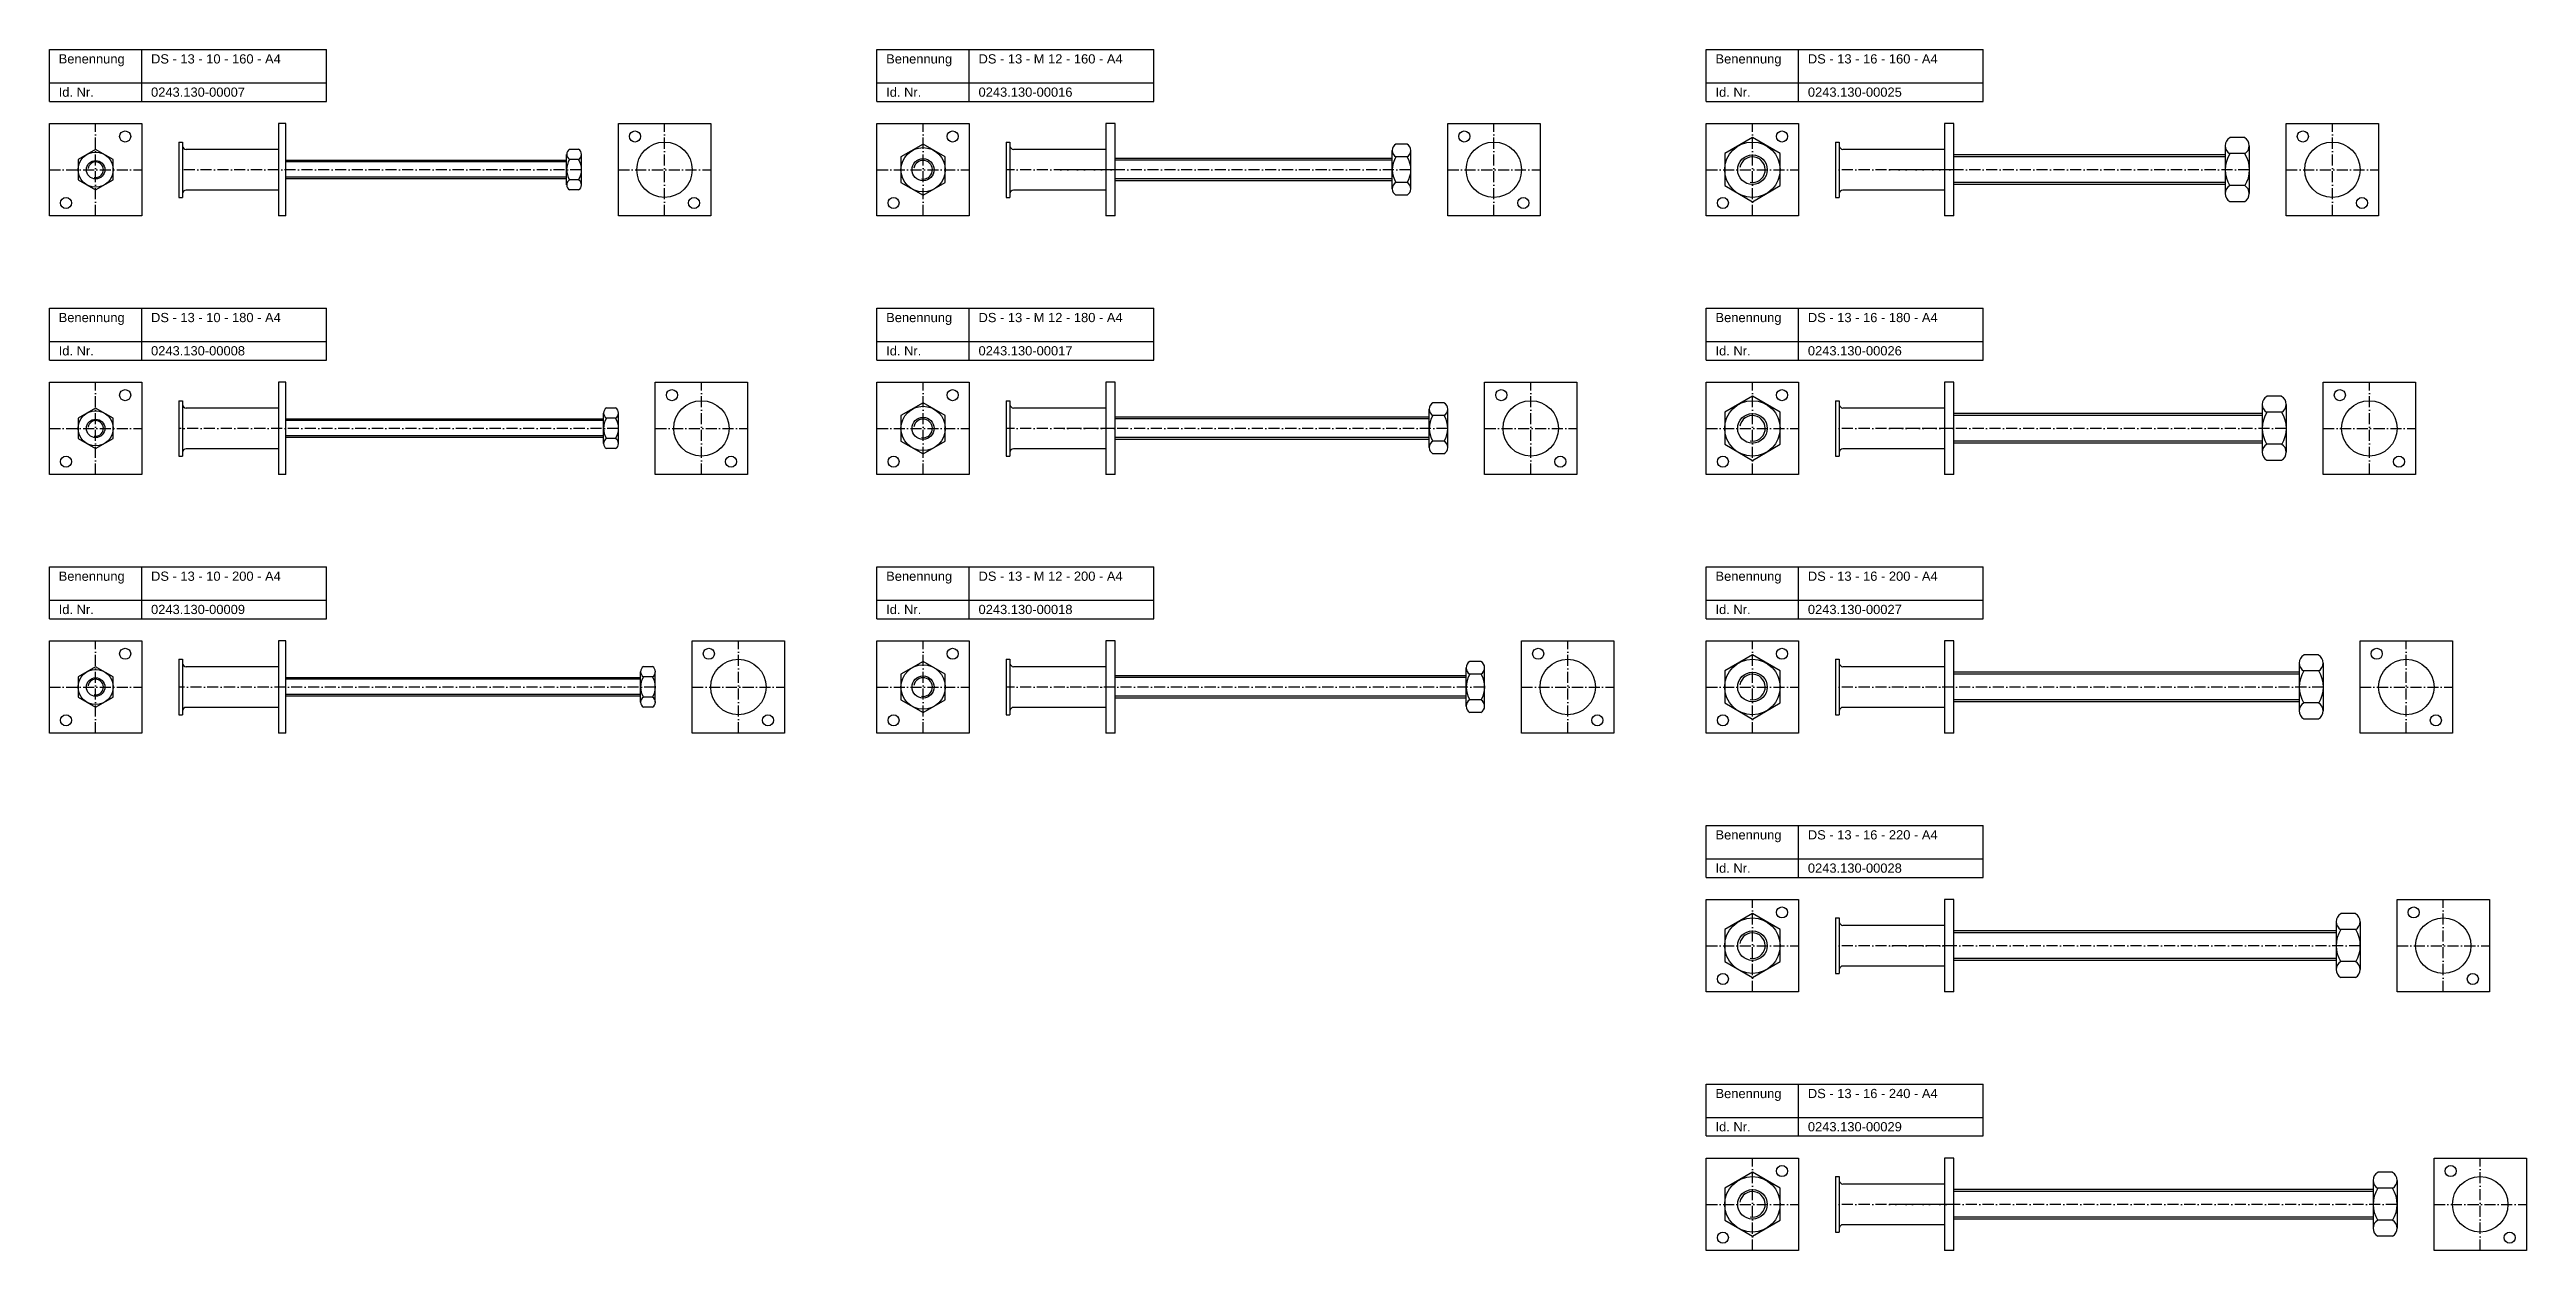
# Model space of a CAD drawing. Header units: millimetres. Extents: x 77 to 2545, y 1116 to 2936.
# Drawn here: x 77 to 1418, y 1446 to 2096 of the extents above; entities that cross this region are included whole.
import ezdxf

# ---------------------------------------------------------------- set-up
doc = ezdxf.new("R2010")
doc.units = ezdxf.units.MM
doc.header["$LTSCALE"] = 0.5
doc.linetypes.add('achse', pattern=[18, 12, -3, 0, -3])
doc.layers.add('HALFEN', color=2, linetype='CONTINUOUS')
doc.styles.add('ARIAL50', font='ARIAL.TTF', dxfattribs={"height": 5})

msp = doc.modelspace()

# ---------------------------------------------------------------- texts
at = {"layer": 'HALFEN', "style": 'ARIAL50'}
for s, p in [('Benennung', (82.2, 2088.7)), ('DS - 13 - 10 - 160 - A4', (132.2, 2088.7)), ('Benennung', (530.2, 2088.7)), ('DS - 13 - M 12 - 160 - A4', (580.2, 2088.7)), ('Benennung', (979.2, 2088.7)), ('DS - 13 - 16 - 160 - A4', (1029.2, 2088.7)), ('Id. Nr.', (82.2, 2070.7)), ('0243.130-00007', (132.2, 2070.7)), ('Id. Nr.', (530.2, 2070.7)), ('0243.130-00016', (580.2, 2070.7)), ('Id. Nr.', (979.2, 2070.7)), ('0243.130-00025', (1029.2, 2070.7)), ('Benennung', (82.2, 1948.7)), ('DS - 13 - 10 - 180 - A4', (132.2, 1948.7)), ('Benennung', (530.2, 1948.7)), ('DS - 13 - M 12 - 180 - A4', (580.2, 1948.7)), ('Benennung', (979.2, 1948.7)), ('DS - 13 - 16 - 180 - A4', (1029.2, 1948.7)), ('Id. Nr.', (82.2, 1930.7)), ('0243.130-00008', (132.2, 1930.7)), ('Id. Nr.', (530.2, 1930.7)), ('0243.130-00017', (580.2, 1930.7)), ('Id. Nr.', (979.2, 1930.7)), ('0243.130-00026', (1029.2, 1930.7)), ('Benennung', (82.2, 1808.7)), ('DS - 13 - 10 - 200 - A4', (132.2, 1808.7)), ('Benennung', (530.2, 1808.7)), ('DS - 13 - M 12 - 200 - A4', (580.2, 1808.7)), ('Benennung', (979.2, 1808.7)), ('DS - 13 - 16 - 200 - A4', (1029.2, 1808.7)), ('Id. Nr.', (82.2, 1790.7)), ('0243.130-00009', (132.2, 1790.7)), ('Id. Nr.', (530.2, 1790.7)), ('0243.130-00018', (580.2, 1790.7)), ('Id. Nr.', (979.2, 1790.7)), ('0243.130-00027', (1029.2, 1790.7)), ('Benennung', (979.2, 1668.7)), ('DS - 13 - 16 - 220 - A4', (1029.2, 1668.7)), ('Id. Nr.', (979.2, 1650.7)), ('0243.130-00028', (1029.2, 1650.7)), ('Benennung', (979.2, 1528.7)), ('DS - 13 - 16 - 240 - A4', (1029.2, 1528.7)), ('Id. Nr.', (979.2, 1510.7)), ('0243.130-00029', (1029.2, 1510.7))]:
    msp.add_text(s, height=5, dxfattribs=at).set_placement(p)

# ---------------------------------------------------------------- linework, layer by layer
at = {"layer": 'HALFEN'}
for p, q in [((77.2, 2096.2), (227.2, 2096.2)), ((77.2, 2068.2), (77.2, 2096.2)), ((127.2, 2068.2), (127.2, 2096.2)), ((227.2, 2068.2), (227.2, 2096.2)), ((525.2, 2096.2), (675.2, 2096.2)), ((525.2, 2068.2), (525.2, 2096.2)), ((575.2, 2068.2), (575.2, 2096.2)), ((675.2, 2068.2), (675.2, 2096.2)), ((974.2, 2096.2), (1124.2, 2096.2)), ((974.2, 2068.2), (974.2, 2096.2)), ((1024.2, 2068.2), (1024.2, 2096.2)), ((1124.2, 2068.2), (1124.2, 2096.2)), ((77.2, 2078.2), (227.2, 2078.2)), ((77.2, 2068.2), (227.2, 2068.2)), ((525.2, 2078.2), (675.2, 2078.2)), ((525.2, 2068.2), (675.2, 2068.2)), ((974.2, 2078.2), (1124.2, 2078.2)), ((974.2, 2068.2), (1124.2, 2068.2)), ((77.2, 2056.2), (127.2, 2056.2)), ((77.2, 2006.2), (77.2, 2056.2)), ((127.2, 2056.2), (127.2, 2006.2)), ((201.2, 2056.2), (201.2, 2006.2)), ((205.2, 2056.2), (201.2, 2056.2)), ((205.2, 2006.2), (205.2, 2056.2)), ((385.2, 2006.2), (385.2, 2056.2)), ((385.2, 2056.2), (435.2, 2056.2)), ((435.2, 2056.2), (435.2, 2006.2)), ((525.2, 2056.2), (575.2, 2056.2)), ((525.2, 2006.2), (525.2, 2056.2)), ((575.2, 2056.2), (575.2, 2006.2)), ((649.2, 2056.2), (649.2, 2006.2)), ((654.2, 2056.2), (649.2, 2056.2)), ((654.2, 2006.2), (654.2, 2056.2)), ((834.2, 2056.2), (884.2, 2056.2)), ((834.2, 2006.2), (834.2, 2056.2)), ((884.2, 2056.2), (884.2, 2006.2)), ((974.2, 2056.2), (1024.2, 2056.2)), ((974.2, 2006.2), (974.2, 2056.2)), ((1024.2, 2056.2), (1024.2, 2006.2)), ((1103.2, 2056.2), (1103.2, 2006.2)), ((1108.2, 2056.2), (1103.2, 2056.2)), ((1108.2, 2006.2), (1108.2, 2056.2)), ((1288.2, 2056.2), (1338.2, 2056.2)), ((1288.2, 2006.2), (1288.2, 2056.2)), ((1338.2, 2056.2), (1338.2, 2006.2)), ((102.2, 2042.2), (92.7, 2036.7)), ((111.7, 2036.7), (102.2, 2042.2)), ((147.2, 2046.2), (147.2, 2016.2)), ((147.2, 2046.2), (149.2, 2046.2)), ((149.2, 2046.2), (149.2, 2016.2)), ((201.2, 2042.2), (151.2, 2042.2)), ((357.2, 2023), (357.2, 2039.5)), ((363.7, 2042.2), (358.8, 2042.2)), ((365.2, 2023), (365.2, 2039.5)), ((595.2, 2046.2), (595.2, 2016.2)), ((595.2, 2046.2), (597.2, 2046.2)), ((597.2, 2046.2), (597.2, 2016.2)), ((649.2, 2042.2), (599.2, 2042.2)), ((804.2, 2020.9), (804.2, 2041.6)), ((812.2, 2045.1), (806.2, 2045.1)), ((814.2, 2020.9), (814.2, 2041.6)), ((1044.2, 2046.2), (1044.2, 2016.2)), ((1044.2, 2046.2), (1046.2, 2046.2)), ((1046.2, 2046.2), (1046.2, 2016.2)), ((1103.2, 2042.2), (1048.2, 2042.2)), ((1255.2, 2039.2), (1108.2, 2039.2)), ((1255.2, 2044.2), (1255.2, 2018.3)), ((1265.7, 2048.6), (1257.7, 2048.6)), ((1265.7, 2039.9), (1257.7, 2039.9)), ((1268.2, 2044.2), (1268.2, 2018.3)), ((92.7, 2036.7), (92.7, 2025.8)), ((92.7, 2025.8), (102.2, 2020.3)), ((102.2, 2020.3), (111.7, 2025.8)), ((111.7, 2025.8), (111.7, 2036.7)), ((357.2, 2036.2), (205.2, 2036.2)), ((357.2, 2035.4), (205.2, 2035.4)), ((357.2, 2027.1), (205.2, 2027.1)), ((357.2, 2026.2), (205.2, 2026.2)), ((363.7, 2036.7), (358.8, 2036.7)), ((363.7, 2025.8), (358.8, 2025.8)), ((804.2, 2037.2), (654.2, 2037.2)), ((804.2, 2036.3), (654.2, 2036.3)), ((804.2, 2026.2), (654.2, 2026.2)), ((804.2, 2025.2), (654.2, 2025.2)), ((812.2, 2038.2), (806.2, 2038.2)), ((1255.2, 2038.2), (1108.2, 2038.2)), ((147.2, 2016.2), (149.2, 2016.2)), ((201.2, 2020.2), (151.2, 2020.2)), ((363.7, 2020.3), (358.8, 2020.3)), ((595.2, 2016.2), (597.2, 2016.2)), ((649.2, 2020.2), (599.2, 2020.2)), ((812.2, 2024.3), (806.2, 2024.3)), ((812.2, 2017.4), (806.2, 2017.4)), ((1044.2, 2016.2), (1046.2, 2016.2)), ((1103.2, 2020.2), (1048.2, 2020.2)), ((1255.2, 2024.3), (1108.2, 2024.3)), ((1255.2, 2023.2), (1108.2, 2023.2)), ((1265.7, 2022.6), (1257.7, 2022.6)), ((1265.7, 2013.9), (1257.7, 2013.9)), ((127.2, 2006.2), (77.2, 2006.2)), ((205.2, 2006.2), (201.2, 2006.2)), ((435.2, 2006.2), (385.2, 2006.2)), ((575.2, 2006.2), (525.2, 2006.2)), ((654.2, 2006.2), (649.2, 2006.2)), ((884.2, 2006.2), (834.2, 2006.2)), ((1024.2, 2006.2), (974.2, 2006.2)), ((1108.2, 2006.2), (1103.2, 2006.2)), ((1338.2, 2006.2), (1288.2, 2006.2)), ((77.2, 1956.2), (227.2, 1956.2)), ((77.2, 1928.2), (77.2, 1956.2)), ((127.2, 1928.2), (127.2, 1956.2)), ((227.2, 1928.2), (227.2, 1956.2)), ((525.2, 1956.2), (675.2, 1956.2)), ((525.2, 1928.2), (525.2, 1956.2)), ((575.2, 1928.2), (575.2, 1956.2)), ((675.2, 1928.2), (675.2, 1956.2)), ((974.2, 1956.2), (1124.2, 1956.2)), ((974.2, 1928.2), (974.2, 1956.2)), ((1024.2, 1928.2), (1024.2, 1956.2)), ((1124.2, 1928.2), (1124.2, 1956.2)), ((77.2, 1938.2), (227.2, 1938.2)), ((525.2, 1938.2), (675.2, 1938.2)), ((974.2, 1938.2), (1124.2, 1938.2)), ((77.2, 1928.2), (227.2, 1928.2)), ((525.2, 1928.2), (675.2, 1928.2)), ((974.2, 1928.2), (1124.2, 1928.2)), ((77.2, 1916.2), (127.2, 1916.2)), ((77.2, 1866.2), (77.2, 1916.2)), ((127.2, 1916.2), (127.2, 1866.2)), ((147.2, 1906.2), (149.2, 1906.2)), ((147.2, 1906.2), (147.2, 1876.2)), ((149.2, 1906.2), (149.2, 1876.2)), ((201.2, 1916.2), (201.2, 1866.2)), ((205.2, 1916.2), (201.2, 1916.2)), ((205.2, 1866.2), (205.2, 1916.2)), ((405.2, 1916.2), (455.2, 1916.2)), ((405.2, 1866.2), (405.2, 1916.2)), ((455.2, 1916.2), (455.2, 1866.2)), ((525.2, 1916.2), (575.2, 1916.2)), ((525.2, 1866.2), (525.2, 1916.2)), ((575.2, 1916.2), (575.2, 1866.2)), ((595.2, 1906.2), (597.2, 1906.2)), ((595.2, 1906.2), (595.2, 1876.2)), ((597.2, 1906.2), (597.2, 1876.2)), ((649.2, 1916.2), (649.2, 1866.2)), ((654.2, 1916.2), (649.2, 1916.2)), ((654.2, 1866.2), (654.2, 1916.2)), ((832.2, 1905.1), (826.2, 1905.1)), ((854.2, 1916.2), (904.2, 1916.2)), ((854.2, 1866.2), (854.2, 1916.2)), ((904.2, 1916.2), (904.2, 1866.2)), ((974.2, 1916.2), (1024.2, 1916.2)), ((974.2, 1866.2), (974.2, 1916.2)), ((1024.2, 1916.2), (1024.2, 1866.2)), ((1044.2, 1906.2), (1046.2, 1906.2)), ((1044.2, 1906.2), (1044.2, 1876.2)), ((1046.2, 1906.2), (1046.2, 1876.2)), ((1108.2, 1916.2), (1103.2, 1916.2)), ((1103.2, 1916.2), (1103.2, 1866.2)), ((1108.2, 1866.2), (1108.2, 1916.2)), ((1275.2, 1904.2), (1275.2, 1878.3)), ((1285.7, 1908.6), (1277.7, 1908.6)), ((1288.2, 1904.2), (1288.2, 1878.3)), ((1308.2, 1916.2), (1358.2, 1916.2)), ((1308.2, 1866.2), (1308.2, 1916.2)), ((1358.2, 1916.2), (1358.2, 1866.2)), ((102.2, 1902.2), (92.7, 1896.7)), ((92.7, 1896.7), (92.7, 1885.8)), ((111.7, 1896.7), (102.2, 1902.2)), ((111.7, 1885.8), (111.7, 1896.7)), ((201.2, 1902.2), (151.2, 1902.2)), ((377.2, 1896.2), (205.2, 1896.2)), ((377.2, 1895.4), (205.2, 1895.4)), ((377.2, 1883), (377.2, 1899.5)), ((383.7, 1902.2), (378.8, 1902.2)), ((383.7, 1896.7), (378.8, 1896.7)), ((385.2, 1883), (385.2, 1899.5)), ((649.2, 1902.2), (599.2, 1902.2)), ((824.2, 1897.2), (654.2, 1897.2)), ((824.2, 1896.3), (654.2, 1896.3)), ((824.2, 1880.9), (824.2, 1901.6)), ((832.2, 1898.2), (826.2, 1898.2)), ((834.2, 1880.9), (834.2, 1901.6)), ((1103.2, 1902.2), (1048.2, 1902.2)), ((1275.2, 1899.2), (1108.2, 1899.2)), ((1275.2, 1898.2), (1108.2, 1898.2)), ((1285.7, 1899.9), (1277.7, 1899.9)), ((92.7, 1885.8), (102.2, 1880.3)), ((102.2, 1880.3), (111.7, 1885.8)), ((201.2, 1880.2), (151.2, 1880.2)), ((377.2, 1887.1), (205.2, 1887.1)), ((377.2, 1886.2), (205.2, 1886.2)), ((383.7, 1885.8), (378.8, 1885.8)), ((383.7, 1880.3), (378.8, 1880.3)), ((649.2, 1880.2), (599.2, 1880.2)), ((824.2, 1886.2), (654.2, 1886.2)), ((824.2, 1885.2), (654.2, 1885.2)), ((832.2, 1884.3), (826.2, 1884.3)), ((1103.2, 1880.2), (1048.2, 1880.2)), ((1275.2, 1884.3), (1108.2, 1884.3)), ((1275.2, 1883.2), (1108.2, 1883.2)), ((1285.7, 1882.6), (1277.7, 1882.6)), ((127.2, 1866.2), (77.2, 1866.2)), ((147.2, 1876.2), (149.2, 1876.2)), ((205.2, 1866.2), (201.2, 1866.2)), ((455.2, 1866.2), (405.2, 1866.2)), ((575.2, 1866.2), (525.2, 1866.2)), ((595.2, 1876.2), (597.2, 1876.2)), ((654.2, 1866.2), (649.2, 1866.2)), ((832.2, 1877.4), (826.2, 1877.4)), ((904.2, 1866.2), (854.2, 1866.2)), ((1024.2, 1866.2), (974.2, 1866.2)), ((1044.2, 1876.2), (1046.2, 1876.2)), ((1108.2, 1866.2), (1103.2, 1866.2)), ((1285.7, 1873.9), (1277.7, 1873.9)), ((1358.2, 1866.2), (1308.2, 1866.2)), ((77.2, 1816.2), (227.2, 1816.2)), ((77.2, 1788.2), (77.2, 1816.2)), ((127.2, 1788.2), (127.2, 1816.2)), ((227.2, 1788.2), (227.2, 1816.2)), ((525.2, 1816.2), (675.2, 1816.2)), ((525.2, 1788.2), (525.2, 1816.2)), ((575.2, 1788.2), (575.2, 1816.2)), ((675.2, 1788.2), (675.2, 1816.2)), ((974.2, 1816.2), (1124.2, 1816.2)), ((974.2, 1788.2), (974.2, 1816.2)), ((1024.2, 1788.2), (1024.2, 1816.2)), ((1124.2, 1788.2), (1124.2, 1816.2)), ((77.2, 1798.2), (227.2, 1798.2)), ((525.2, 1798.2), (675.2, 1798.2)), ((974.2, 1798.2), (1124.2, 1798.2)), ((77.2, 1788.2), (227.2, 1788.2)), ((525.2, 1788.2), (675.2, 1788.2)), ((974.2, 1788.2), (1124.2, 1788.2)), ((77.2, 1776.2), (127.2, 1776.2)), ((77.2, 1726.2), (77.2, 1776.2)), ((127.2, 1776.2), (127.2, 1726.2)), ((201.2, 1776.2), (201.2, 1726.2)), ((205.2, 1776.2), (201.2, 1776.2)), ((205.2, 1726.2), (205.2, 1776.2)), ((425.2, 1776.2), (475.2, 1776.2)), ((425.2, 1726.2), (425.2, 1776.2)), ((475.2, 1776.2), (475.2, 1726.2)), ((525.2, 1776.2), (575.2, 1776.2)), ((525.2, 1726.2), (525.2, 1776.2)), ((575.2, 1776.2), (575.2, 1726.2)), ((649.2, 1776.2), (649.2, 1726.2)), ((654.2, 1776.2), (649.2, 1776.2)), ((654.2, 1726.2), (654.2, 1776.2)), ((874.2, 1776.2), (924.2, 1776.2)), ((874.2, 1726.2), (874.2, 1776.2)), ((924.2, 1776.2), (924.2, 1726.2)), ((974.2, 1776.2), (1024.2, 1776.2)), ((974.2, 1726.2), (974.2, 1776.2)), ((1024.2, 1776.2), (1024.2, 1726.2)), ((1108.2, 1776.2), (1103.2, 1776.2)), ((1103.2, 1776.2), (1103.2, 1726.2)), ((1108.2, 1726.2), (1108.2, 1776.2)), ((1328.2, 1776.2), (1378.2, 1776.2)), ((1328.2, 1726.2), (1328.2, 1776.2)), ((1378.2, 1776.2), (1378.2, 1726.2)), ((102.2, 1762.2), (92.7, 1756.7)), ((92.7, 1756.7), (92.7, 1745.8)), ((111.7, 1756.7), (102.2, 1762.2)), ((111.7, 1745.8), (111.7, 1756.7)), ((147.2, 1766.2), (147.2, 1736.2)), ((147.2, 1766.2), (149.2, 1766.2)), ((149.2, 1766.2), (149.2, 1736.2)), ((201.2, 1762.2), (151.2, 1762.2)), ((397.2, 1743), (397.2, 1759.5)), ((403.7, 1762.2), (398.8, 1762.2)), ((403.7, 1756.7), (398.8, 1756.7)), ((405.2, 1743), (405.2, 1759.5)), ((595.2, 1766.2), (595.2, 1736.2)), ((595.2, 1766.2), (597.2, 1766.2)), ((597.2, 1766.2), (597.2, 1736.2)), ((649.2, 1762.2), (599.2, 1762.2)), ((844.2, 1757.2), (654.2, 1757.2)), ((844.2, 1740.9), (844.2, 1761.6)), ((852.2, 1765.1), (846.2, 1765.1)), ((852.2, 1758.2), (846.2, 1758.2)), ((854.2, 1740.9), (854.2, 1761.6)), ((1044.2, 1766.2), (1044.2, 1736.2)), ((1044.2, 1766.2), (1046.2, 1766.2)), ((1046.2, 1766.2), (1046.2, 1736.2)), ((1103.2, 1762.2), (1048.2, 1762.2)), ((1295.2, 1759.2), (1108.2, 1759.2)), ((1295.2, 1758.2), (1108.2, 1758.2)), ((1295.2, 1764.2), (1295.2, 1738.3)), ((1305.7, 1768.6), (1297.7, 1768.6)), ((1305.7, 1759.9), (1297.7, 1759.9)), ((1308.2, 1764.2), (1308.2, 1738.3)), ((92.7, 1745.8), (102.2, 1740.3)), ((102.2, 1740.3), (111.7, 1745.8)), ((397.2, 1756.2), (205.2, 1756.2)), ((397.2, 1755.4), (205.2, 1755.4)), ((397.2, 1747.1), (205.2, 1747.1)), ((397.2, 1746.2), (205.2, 1746.2)), ((403.7, 1745.8), (398.8, 1745.8)), ((844.2, 1756.3), (654.2, 1756.3)), ((844.2, 1746.2), (654.2, 1746.2)), ((844.2, 1745.2), (654.2, 1745.2)), ((852.2, 1744.3), (846.2, 1744.3)), ((1295.2, 1744.3), (1108.2, 1744.3)), ((147.2, 1736.2), (149.2, 1736.2)), ((201.2, 1740.2), (151.2, 1740.2)), ((403.7, 1740.3), (398.8, 1740.3)), ((595.2, 1736.2), (597.2, 1736.2)), ((649.2, 1740.2), (599.2, 1740.2)), ((852.2, 1737.4), (846.2, 1737.4)), ((1044.2, 1736.2), (1046.2, 1736.2)), ((1103.2, 1740.2), (1048.2, 1740.2)), ((1295.2, 1743.2), (1108.2, 1743.2)), ((1305.7, 1742.6), (1297.7, 1742.6)), ((1305.7, 1733.9), (1297.7, 1733.9)), ((127.2, 1726.2), (77.2, 1726.2)), ((205.2, 1726.2), (201.2, 1726.2)), ((475.2, 1726.2), (425.2, 1726.2)), ((575.2, 1726.2), (525.2, 1726.2)), ((654.2, 1726.2), (649.2, 1726.2)), ((924.2, 1726.2), (874.2, 1726.2)), ((1024.2, 1726.2), (974.2, 1726.2)), ((1108.2, 1726.2), (1103.2, 1726.2)), ((1378.2, 1726.2), (1328.2, 1726.2)), ((974.2, 1676.2), (1124.2, 1676.2)), ((974.2, 1648.2), (974.2, 1676.2)), ((1024.2, 1648.2), (1024.2, 1676.2)), ((1124.2, 1648.2), (1124.2, 1676.2)), ((974.2, 1658.2), (1124.2, 1658.2)), ((974.2, 1648.2), (1124.2, 1648.2)), ((974.2, 1636.2), (1024.2, 1636.2)), ((974.2, 1586.2), (974.2, 1636.2)), ((1024.2, 1636.2), (1024.2, 1586.2)), ((1108.2, 1636.2), (1103.2, 1636.2)), ((1103.2, 1636.2), (1103.2, 1586.2)), ((1108.2, 1586.2), (1108.2, 1636.2)), ((1348.2, 1636.2), (1398.2, 1636.2)), ((1348.2, 1586.2), (1348.2, 1636.2)), ((1398.2, 1636.2), (1398.2, 1586.2)), ((1044.2, 1626.2), (1046.2, 1626.2)), ((1044.2, 1626.2), (1044.2, 1596.2)), ((1046.2, 1626.2), (1046.2, 1596.2)), ((1315.2, 1624.2), (1315.2, 1598.3)), ((1325.7, 1628.6), (1317.7, 1628.6)), ((1328.2, 1624.2), (1328.2, 1598.3)), ((1103.2, 1622.2), (1048.2, 1622.2)), ((1315.2, 1619.2), (1108.2, 1619.2)), ((1315.2, 1618.2), (1108.2, 1618.2)), ((1325.7, 1619.9), (1317.7, 1619.9)), ((1044.2, 1596.2), (1046.2, 1596.2)), ((1103.2, 1600.2), (1048.2, 1600.2)), ((1315.2, 1604.3), (1108.2, 1604.3)), ((1315.2, 1603.2), (1108.2, 1603.2)), ((1325.7, 1602.6), (1317.7, 1602.6)), ((1024.2, 1586.2), (974.2, 1586.2)), ((1108.2, 1586.2), (1103.2, 1586.2)), ((1325.7, 1593.9), (1317.7, 1593.9)), ((1398.2, 1586.2), (1348.2, 1586.2)), ((974.2, 1536.2), (1124.2, 1536.2)), ((974.2, 1508.2), (974.2, 1536.2)), ((1024.2, 1508.2), (1024.2, 1536.2)), ((1124.2, 1508.2), (1124.2, 1536.2)), ((974.2, 1518.2), (1124.2, 1518.2)), ((974.2, 1508.2), (1124.2, 1508.2)), ((974.2, 1446.2), (974.2, 1496.2)), ((974.2, 1496.2), (1024.2, 1496.2)), ((1024.2, 1496.2), (1024.2, 1446.2)), ((1103.2, 1496.2), (1103.2, 1446.2)), ((1108.2, 1496.2), (1103.2, 1496.2)), ((1108.2, 1446.2), (1108.2, 1496.2)), ((1345.7, 1488.6), (1337.7, 1488.6)), ((1368.2, 1446.2), (1368.2, 1496.2)), ((1368.2, 1496.2), (1418.2, 1496.2)), ((1418.2, 1496.2), (1418.2, 1446.2)), ((1044.2, 1486.2), (1044.2, 1456.2)), ((1044.2, 1486.2), (1046.2, 1486.2)), ((1046.2, 1486.2), (1046.2, 1456.2)), ((1103.2, 1482.2), (1048.2, 1482.2)), ((1335.2, 1479.2), (1108.2, 1479.2)), ((1335.2, 1478.2), (1108.2, 1478.2)), ((1335.2, 1484.2), (1335.2, 1458.3)), ((1345.7, 1479.9), (1337.7, 1479.9)), ((1348.2, 1484.2), (1348.2, 1458.3)), ((1335.2, 1464.3), (1108.2, 1464.3)), ((1335.2, 1463.2), (1108.2, 1463.2)), ((1345.7, 1462.6), (1337.7, 1462.6)), ((1044.2, 1456.2), (1046.2, 1456.2)), ((1103.2, 1460.2), (1048.2, 1460.2)), ((1345.7, 1453.9), (1337.7, 1453.9)), ((1024.2, 1446.2), (974.2, 1446.2)), ((1108.2, 1446.2), (1103.2, 1446.2)), ((1418.2, 1446.2), (1368.2, 1446.2))]:
    msp.add_line(p, q, dxfattribs=at)
at = {"layer": 'HALFEN', "color": 1, "linetype": 'achse'}
for p, q in [((102.2, 2006.2), (102.2, 2056.2)), ((410.2, 2006.2), (410.2, 2056.2)), ((550.2, 2006.2), (550.2, 2056.2)), ((859.2, 2006.2), (859.2, 2056.2)), ((999.2, 2006.2), (999.2, 2056.2)), ((1313.2, 2006.2), (1313.2, 2056.2)), ((77.2, 2031.2), (127.2, 2031.2)), ((365.2, 2031.2), (147.2, 2031.2)), ((385.2, 2031.2), (435.2, 2031.2)), ((525.2, 2031.2), (575.2, 2031.2)), ((654.2, 2031.2), (595.2, 2031.2)), ((814.2, 2031.2), (622.2, 2031.2)), ((834.2, 2031.2), (884.2, 2031.2)), ((974.2, 2031.2), (1024.2, 2031.2)), ((1108.2, 2031.2), (1044.2, 2031.2)), ((1268.2, 2031.2), (1073.2, 2031.2)), ((1288.2, 2031.2), (1338.2, 2031.2)), ((102.2, 1866.2), (102.2, 1916.2)), ((430.2, 1866.2), (430.2, 1916.2)), ((550.2, 1866.2), (550.2, 1916.2)), ((879.2, 1866.2), (879.2, 1916.2)), ((999.2, 1866.2), (999.2, 1916.2)), ((1333.2, 1866.2), (1333.2, 1916.2)), ((77.2, 1891.2), (127.2, 1891.2)), ((385.2, 1891.2), (147.2, 1891.2)), ((405.2, 1891.2), (455.2, 1891.2)), ((525.2, 1891.2), (575.2, 1891.2)), ((654.2, 1891.2), (595.2, 1891.2)), ((834.2, 1891.2), (622.2, 1891.2)), ((854.2, 1891.2), (904.2, 1891.2)), ((974.2, 1891.2), (1024.2, 1891.2)), ((1108.2, 1891.2), (1044.2, 1891.2)), ((1288.2, 1891.2), (1073.2, 1891.2)), ((1308.2, 1891.2), (1358.2, 1891.2)), ((102.2, 1726.2), (102.2, 1776.2)), ((450.2, 1726.2), (450.2, 1776.2)), ((550.2, 1726.2), (550.2, 1776.2)), ((899.2, 1726.2), (899.2, 1776.2)), ((999.2, 1726.2), (999.2, 1776.2)), ((1353.2, 1726.2), (1353.2, 1776.2)), ((77.2, 1751.2), (127.2, 1751.2)), ((405.2, 1751.2), (147.2, 1751.2)), ((425.2, 1751.2), (475.2, 1751.2)), ((525.2, 1751.2), (575.2, 1751.2)), ((654.2, 1751.2), (595.2, 1751.2)), ((854.2, 1751.2), (622.2, 1751.2)), ((874.2, 1751.2), (924.2, 1751.2)), ((974.2, 1751.2), (1024.2, 1751.2)), ((1108.2, 1751.2), (1044.2, 1751.2)), ((1308.2, 1751.2), (1073.2, 1751.2)), ((1328.2, 1751.2), (1378.2, 1751.2)), ((999.2, 1586.2), (999.2, 1636.2)), ((1373.2, 1586.2), (1373.2, 1636.2)), ((974.2, 1611.2), (1024.2, 1611.2)), ((1108.2, 1611.2), (1044.2, 1611.2)), ((1328.2, 1611.2), (1073.2, 1611.2)), ((1348.2, 1611.2), (1398.2, 1611.2)), ((999.2, 1446.2), (999.2, 1496.2)), ((1393.2, 1446.2), (1393.2, 1496.2)), ((974.2, 1471.2), (1024.2, 1471.2)), ((1108.2, 1471.2), (1044.2, 1471.2)), ((1348.2, 1471.2), (1073.2, 1471.2)), ((1368.2, 1471.2), (1418.2, 1471.2))]:
    msp.add_line(p, q, dxfattribs=at)
at = {"layer": 'HALFEN'}
for points in [[(538.2, 2024.3), (550.2, 2017.4), (562.2, 2024.3), (562.2, 2038.2), (550.2, 2045.1), (538.2, 2038.2)], [(984.2, 2022.6), (999.2, 2013.9), (1014.2, 2022.6), (1014.2, 2039.9), (999.2, 2048.6), (984.2, 2039.9)], [(538.2, 1884.3), (550.2, 1877.4), (562.2, 1884.3), (562.2, 1898.2), (550.2, 1905.1), (538.2, 1898.2)], [(984.2, 1882.6), (999.2, 1873.9), (1014.2, 1882.6), (1014.2, 1899.9), (999.2, 1908.6), (984.2, 1899.9)], [(538.2, 1744.3), (550.2, 1737.4), (562.2, 1744.3), (562.2, 1758.2), (550.2, 1765.1), (538.2, 1758.2)], [(984.2, 1742.6), (999.2, 1733.9), (1014.2, 1742.6), (1014.2, 1759.9), (999.2, 1768.6), (984.2, 1759.9)], [(984.2, 1602.6), (999.2, 1593.9), (1014.2, 1602.6), (1014.2, 1619.9), (999.2, 1628.6), (984.2, 1619.9)], [(984.2, 1462.6), (999.2, 1453.9), (1014.2, 1462.6), (1014.2, 1479.9), (999.2, 1488.6), (984.2, 1479.9)]]:
    msp.add_lwpolyline(points, close=True, dxfattribs=at)
for centre, radius in [((118.2, 2049.2, 7), 3), ((394.2, 2049.2, 7), 3), ((566.2, 2049.2, 7), 3), ((843.2, 2049.2, 7), 3), ((1015.2, 2049.2, 7), 3), ((1297.2, 2049.2, 7), 3), ((102.2, 2031.2), 9.5), ((410.2, 2031.2), 15), ((550.2, 2031.2), 12), ((859.2, 2031.2), 15), ((999.2, 2031.2), 15), ((999.2, 2031.2), 8), ((1313.2, 2031.2), 15), ((102.2, 2031.2), 5), ((550.2, 2031.2), 6), ((86.2, 2013.2), 3), ((426.2, 2013.2), 3), ((534.2, 2013.2), 3), ((875.2, 2013.2), 3), ((983.2, 2013.2), 3), ((1329.2, 2013.2), 3), ((118.2, 1909.2, 7), 3), ((414.2, 1909.2, 7), 3), ((430.2, 1891.2), 15), ((566.2, 1909.2, 7), 3), ((863.2, 1909.2, 7), 3), ((879.2, 1891.2), 15), ((999.2, 1891.2), 15), ((1015.2, 1909.2, 7), 3), ((1317.2, 1909.2, 7), 3), ((1333.2, 1891.2), 15), ((102.2, 1891.2), 9.5), ((102.2, 1891.2), 5), ((550.2, 1891.2), 12), ((550.2, 1891.2), 6), ((999.2, 1891.2), 8), ((86.2, 1873.2), 3), ((446.2, 1873.2), 3), ((534.2, 1873.2), 3), ((895.2, 1873.2), 3), ((983.2, 1873.2), 3), ((1349.2, 1873.2), 3), ((118.2, 1769.2, 7), 3), ((434.2, 1769.2, 7), 3), ((566.2, 1769.2, 7), 3), ((883.2, 1769.2, 7), 3), ((1015.2, 1769.2, 7), 3), ((1337.2, 1769.2, 7), 3), ((102.2, 1751.2), 9.5), ((450.2, 1751.2), 15), ((550.2, 1751.2), 12), ((550.2, 1751.2), 6), ((899.2, 1751.2), 15), ((999.2, 1751.2), 15), ((999.2, 1751.2), 8), ((1353.2, 1751.2), 15), ((102.2, 1751.2), 5), ((86.2, 1733.2), 3), ((466.2, 1733.2), 3), ((534.2, 1733.2), 3), ((915.2, 1733.2), 3), ((983.2, 1733.2), 3), ((1369.2, 1733.2), 3), ((999.2, 1611.2), 15), ((1015.2, 1629.2, 7), 3), ((1357.2, 1629.2, 7), 3), ((1373.2, 1611.2), 15), ((999.2, 1611.2), 8), ((983.2, 1593.2), 3), ((1389.2, 1593.2), 3), ((1015.2, 1489.2, 7), 3), ((1377.2, 1489.2, 7), 3), ((999.2, 1471.2), 15), ((999.2, 1471.2), 8), ((1393.2, 1471.2), 15), ((983.2, 1453.2), 3), ((1409.2, 1453.2), 3)]:
    msp.add_circle(centre, radius, dxfattribs=at)
for centre, radius, start, end in [((151.2, 2044.2), 2, 180, 270), ((360.4, 2039.5), 3.17, 120, 240), ((362.1, 2039.5), 3.17, 300, 60), ((599.2, 2044.2), 2, 180, 270), ((808.2, 2041.6), 4, 120, 240), ((810.2, 2041.6), 4, 300, 60), ((1048.2, 2044.2), 2, 180, 270), ((1260.2, 2044.2), 5, 120, 240), ((1271.5, 2031.2), 16.3, 147.7958, 212.2042), ((1263.2, 2044.2), 5, 300, 60), ((1252, 2031.2), 16.3, 327.7958, 32.2042), ((1265.7, 2039.9), 1.421e-13, 136.5966, 249.444), ((367.5, 2031.2), 10.3, 147.7958, 212.2042), ((360.4, 2023), 3.17, 120, 240), ((355, 2031.2), 10.3, 327.7958, 32.2042), ((362.1, 2023), 3.17, 300, 60), ((817.2, 2031.2), 13, 147.7958, 212.2042), ((806.2, 2038.2), 1.0725e-12, 122.0054, 62.0054), ((801.3, 2031.2), 13, 327.7958, 32.2042), ((812.2, 2038.2), 1.0725e-12, 117.9946, 57.9946), ((151.2, 2018.2), 2, 90, 180), ((599.2, 2018.2), 2, 90, 180), ((808.2, 2020.9), 4, 120, 240), ((810.2, 2020.9), 4, 300, 60), ((1048.2, 2018.2), 2, 90, 180), ((1260.2, 2018.3), 5, 120, 240), ((1263.2, 2018.3), 5, 300, 60), ((151.2, 1904.2), 2, 180, 270), ((599.2, 1904.2), 2, 180, 270), ((828.2, 1901.6), 4, 120, 240), ((830.2, 1901.6), 4, 300, 60), ((1048.2, 1904.2), 2, 180, 270), ((1280.2, 1904.2), 5, 120, 240), ((1283.2, 1904.2), 5, 300, 60), ((380.4, 1899.5), 3.17, 120, 240), ((387.5, 1891.2), 10.3, 147.7958, 212.2042), ((382.1, 1899.5), 3.17, 300, 60), ((375, 1891.2), 10.3, 327.7958, 32.2042), ((837.2, 1891.2), 13, 147.7958, 212.2042), ((826.2, 1898.2), 1.0725e-12, 122.0054, 62.0054), ((832.2, 1898.2), 1.0725e-12, 117.9946, 57.9946), ((821.3, 1891.2), 13, 327.7958, 32.2042), ((1291.5, 1891.2), 16.3, 147.7958, 212.2042), ((1285.7, 1899.9), 1.421e-13, 136.5966, 249.444), ((1272, 1891.2), 16.3, 327.7958, 32.2042), ((151.2, 1878.2), 2, 90, 180), ((380.4, 1883), 3.17, 120, 240), ((382.1, 1883), 3.17, 300, 60), ((599.2, 1878.2), 2, 90, 180), ((828.2, 1880.9), 4, 120, 240), ((830.2, 1880.9), 4, 300, 60), ((1048.2, 1878.2), 2, 90, 180), ((1280.2, 1878.3), 5, 120, 240), ((1283.2, 1878.3), 5, 300, 60), ((151.2, 1764.2), 2, 180, 270), ((400.4, 1759.5), 3.17, 120, 240), ((407.5, 1751.2), 10.3, 147.7958, 212.2042), ((402.1, 1759.5), 3.17, 300, 60), ((395, 1751.2), 10.3, 327.7958, 32.2042), ((599.2, 1764.2), 2, 180, 270), ((848.2, 1761.6), 4, 120, 240), ((857.2, 1751.2), 13, 147.7958, 212.2042), ((846.2, 1758.2), 1.0725e-12, 122.0054, 62.0054), ((850.2, 1761.6), 4, 300, 60), ((841.3, 1751.2), 13, 327.7958, 32.2042), ((852.2, 1758.2), 1.0725e-12, 117.9946, 57.9946), ((1048.2, 1764.2), 2, 180, 270), ((1300.2, 1764.2), 5, 120, 240), ((1311.5, 1751.2), 16.3, 147.7958, 212.2042), ((1303.2, 1764.2), 5, 300, 60), ((1292, 1751.2), 16.3, 327.7958, 32.2042), ((1305.7, 1759.9), 1.421e-13, 136.5966, 249.444), ((400.4, 1743), 3.17, 120, 240), ((402.1, 1743), 3.17, 300, 60), ((848.2, 1740.9), 4, 120, 240), ((850.2, 1740.9), 4, 300, 60), ((151.2, 1738.2), 2, 90, 180), ((599.2, 1738.2), 2, 90, 180), ((1048.2, 1738.2), 2, 90, 180), ((1300.2, 1738.3), 5, 120, 240), ((1303.2, 1738.3), 5, 300, 60), ((1048.2, 1624.2), 2, 180, 270), ((1320.2, 1624.2), 5, 120, 240), ((1323.2, 1624.2), 5, 300, 60), ((1331.5, 1611.2), 16.3, 147.7958, 212.2042), ((1325.7, 1619.9), 1.421e-13, 136.5966, 249.444), ((1312, 1611.2), 16.3, 327.7958, 32.2042), ((1048.2, 1598.2), 2, 90, 180), ((1320.2, 1598.3), 5, 120, 240), ((1323.2, 1598.3), 5, 300, 60), ((1340.2, 1484.2), 5, 120, 240), ((1343.2, 1484.2), 5, 300, 60), ((1048.2, 1484.2), 2, 180, 270), ((1351.5, 1471.2), 16.3, 147.7958, 212.2042), ((1332, 1471.2), 16.3, 327.7958, 32.2042), ((1345.7, 1479.9), 1.421e-13, 136.5966, 249.444), ((1340.2, 1458.3), 5, 120, 240), ((1343.2, 1458.3), 5, 300, 60), ((1048.2, 1458.2), 2, 90, 180)]:
    msp.add_arc(centre, radius, start, end, dxfattribs=at)
at = {"layer": 'HALFEN', "color": 1}
for centre, radius in [((102.2, 2031.2), 4.19), ((550.2, 2031.2), 5.05), ((999.2, 2031.2), 6.92), ((102.2, 1891.2), 4.19), ((550.2, 1891.2), 5.05), ((999.2, 1891.2), 6.92), ((999.2, 1751.2), 6.92), ((102.2, 1751.2), 4.19), ((550.2, 1751.2), 5.05), ((999.2, 1611.2), 6.92), ((999.2, 1471.2), 6.92)]:
    msp.add_arc(centre, radius, 260, 170, dxfattribs=at)

msp.set_redraw_order([(e.dxf.handle, doc.entitydb.next_handle()) for e in msp.query("TEXT MTEXT ATTDEF DIMENSION ARC_DIMENSION")])  # texts and dimensions are drawn at this point

doc.saveas('drawing.dxf')
